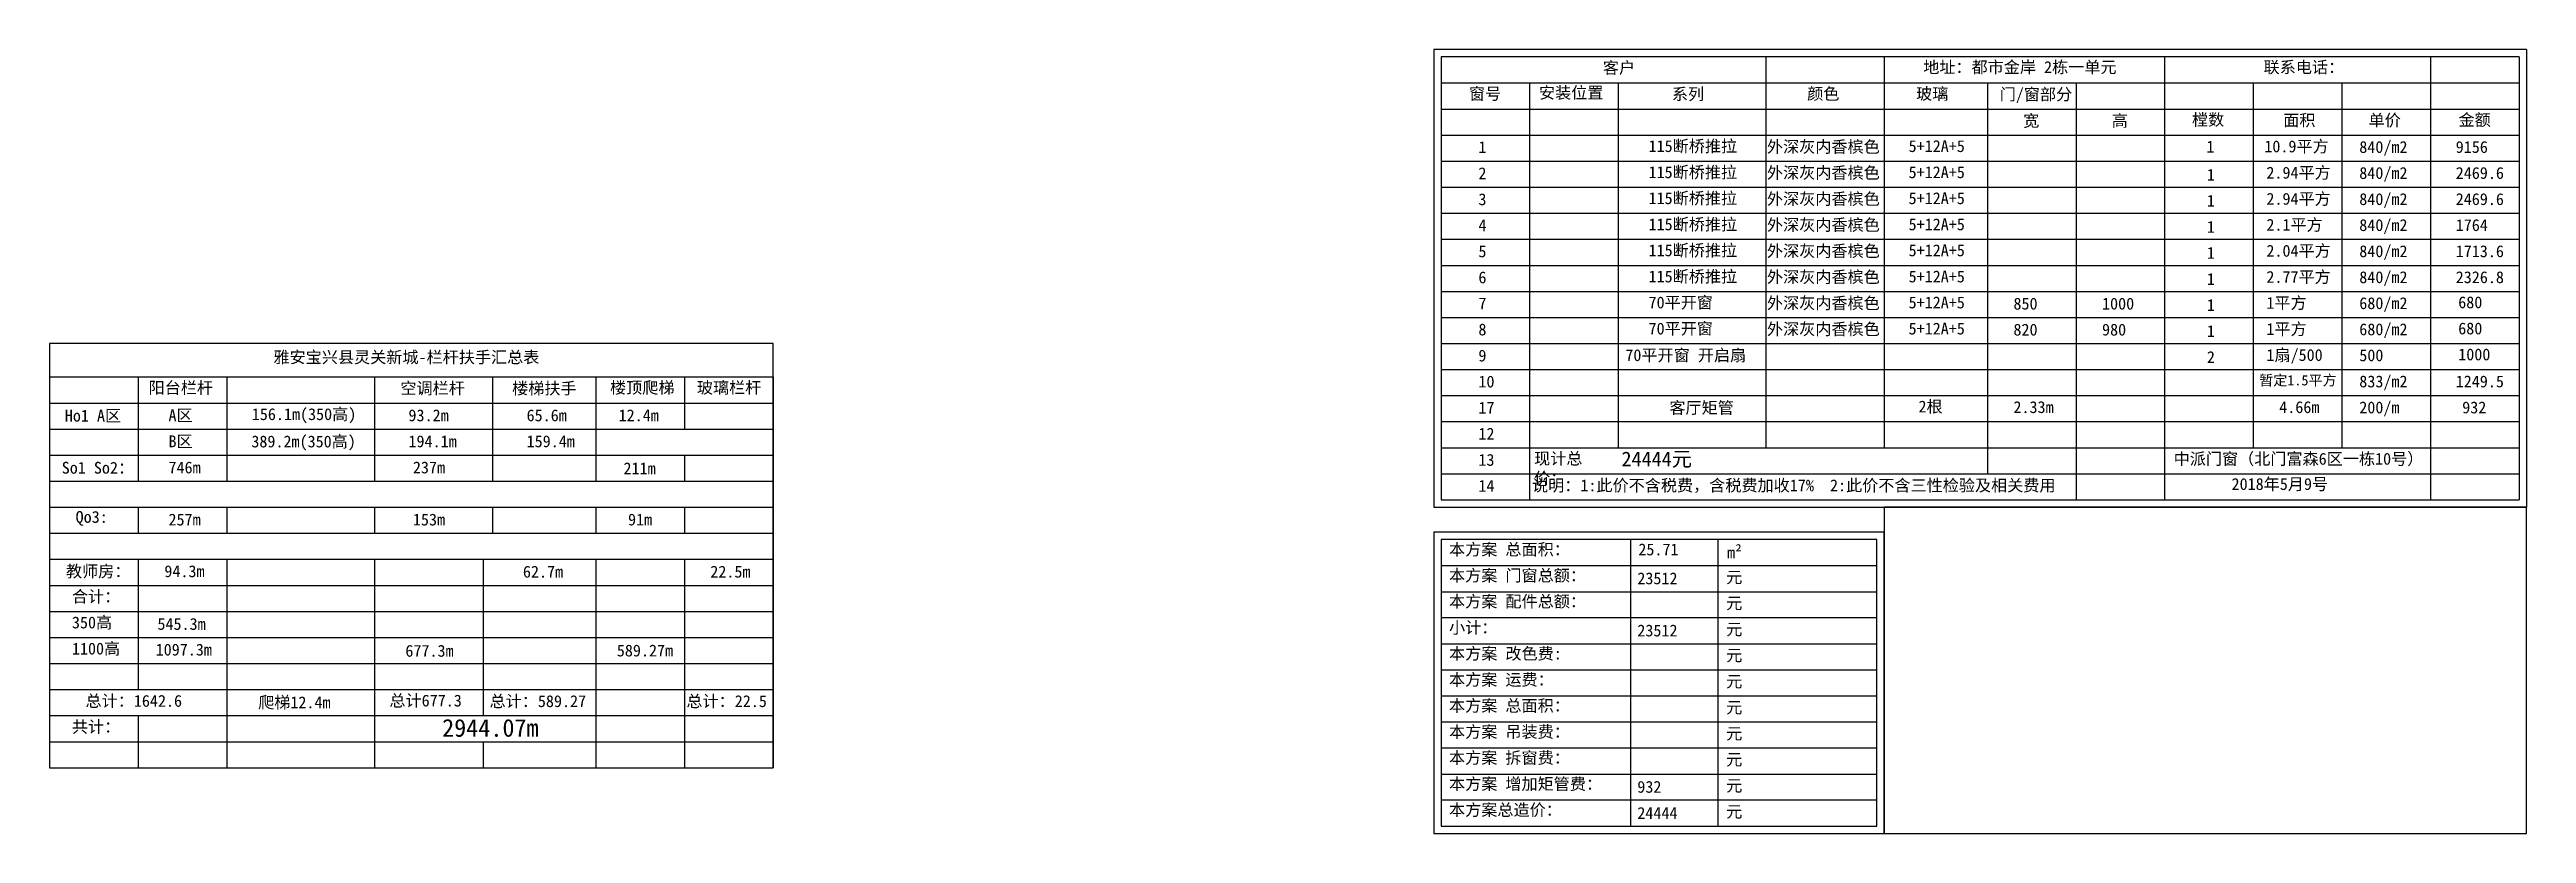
# Model space of a CAD drawing. Header units: inches. Extents: x -138455 to 599497, y -747149 to 13167.
# Drawn here: x 89118 to 105891, y -5542 to -232 of the extents above; entities that cross this region are included whole.
import ezdxf

# ---------------------------------------------------------------- set-up
doc = ezdxf.new("R2010")
doc.units = ezdxf.units.IN
doc.header["$MEASUREMENT"] = 0
doc.layers.add('0 @ 1', color=7, linetype='Continuous')
doc.styles.add('Annotative', font='arialbd.ttf')

# ---------------------------------------------------------------- blocks, each defined once
blk = doc.blocks.new('312zd')
for p, q in [((105481, -14062), (105481, -16709)), ((105481, -14062), (110381, -14062)), ((106081, -14062), (106081, -14592)), ((106681, -14062), (106681, -14592)), ((107681, -14062), (107681, -14592)), ((108481, -14062), (108481, -14592)), ((109181, -14062), (109181, -14592)), ((109781, -14062), (109781, -14415)), ((110381, -14062), (110381, -16709)), ((105481, -14239), (110381, -14239)), ((105481, -14415), (110381, -14415)), ((105481, -14592), (110381, -14592)), ((106081, -14592), (106081, -14768)), ((106681, -14592), (106681, -14768)), ((107681, -14592), (107681, -14768)), ((108481, -14592), (108481, -14768)), ((109181, -14592), (109181, -14768)), ((109781, -14592), (109781, -14768)), ((105481, -14768), (110381, -14768)), ((105481, -14945), (110381, -14945)), ((106081, -14943), (106081, -15121)), ((106681, -14945), (106681, -15121)), ((107681, -14945), (107681, -15121)), ((108481, -14945), (108481, -15121)), ((109181, -14945), (109181, -15121)), ((109781, -14945), (109781, -15121)), ((105481, -15121), (110381, -15121)), ((105481, -15297), (110381, -15297)), ((106081, -15297), (106081, -15474)), ((106681, -15297), (106681, -15474)), ((107681, -15297), (107681, -15650)), ((108419, -15297), (108419, -16180)), ((109181, -15297), (109181, -16180)), ((109781, -15297), (109781, -16709)), ((105481, -15474), (110381, -15474)), ((106081, -15474), (106081, -16180)), ((106681, -15474), (106681, -16180)), ((105481, -15650), (110381, -15650)), ((107681, -15650), (107681, -16180)), ((105481, -15827), (110381, -15827)), ((105481, -16003), (110381, -16003)), ((105481, -16180), (110381, -16180)), ((106681, -16180), (106681, -16709)), ((107681, -16180), (107681, -16709)), ((108419, -16180), (108419, -16356)), ((109181, -16180), (109181, -16709)), ((105481, -16356), (110381, -16356)), ((106081, -16356), (106081, -16709)), ((105481, -16533), (110381, -16533)), ((108419, -16533), (108419, -16709)), ((105481, -16709), (110381, -16709))]:
    blk.add_line(p, q)
at = {"layer": '0 @ 1', "attachment_point": 1, "style": 'Annotative'}
for s, width, insert, char_height in [('{\\fSimSun|b1|i0|c134|p2;雅安宝兴县灵关新城-栏杆扶手汇总表}', 1978.84, (106998, -13888), 80), ('{\\fSimSun|b1|i0|c134|p2;阳台栏杆}', 485.59, (106152, -14095), 80), ('{\\fSimSun|b1|i0|c134|p2;空调栏杆}', 485.59, (107857, -14098), 80), ('{\\fSimSun|b1|i0|c134|p2;楼梯扶手}', 485.59, (108614, -14099), 80), ('{\\fSimSun|b1|i0|c134|p2;楼顶爬梯}', 485.59, (109277, -14094), 80), ('{\\fSimSun|b1|i0|c134|p2;玻璃栏杆}', 485.59, (109865, -14094), 80), ('{\\fSimSun|b1|i0|c134|p2;Ho1 A区}', 485.59, (105585, -14284), 80), ('{\\fSimSun|b1|i0|c134|p2;A区}', 485.59, (106287, -14282), 80), ('{\\fSimSun|b1|i0|c134|p2;156.1m(350高)}', 732.71, (106851, -14274), 80), ('{\\fSimSun|b1|i0|c134|p2;93.2m}', 732.71, (107912, -14282), 80), ('{\\fSimSun|b1|i0|c134|p2;65.6m}', 732.71, (108712, -14282), 80), ('{\\fSimSun|b1|i0|c134|p2;12.4m}', 732.71, (109335, -14282), 80), ('{\\fSimSun|b1|i0|c134|p2;B区}', 485.59, (106287, -14458), 80), ('{\\fSimSun|b1|i0|c134|p2;389.2m(350高)}', 732.71, (106848, -14459), 80), ('{\\fSimSun|b1|i0|c134|p2;194.1m}', 732.71, (107912, -14458), 80), ('{\\fSimSun|b1|i0|c134|p2;159.4m}', 732.71, (108712, -14458), 80), ('{\\fSimSun|b1|i0|c134|p2;So1 So2：}', 485.59, (105564, -14637), 80), ('{\\fSimSun|b1|i0|c134|p2;746m}', 485.59, (106287, -14635), 80), ('{\\fSimSun|b1|i0|c134|p2;237m}', 485.59, (107942, -14635), 80), ('{\\fSimSun|b1|i0|c134|p2;211m}', 485.59, (109368, -14641), 80), ('{\\fSimSun|b1|i0|c134|p2;Qo3:}', 485.59, (105658, -14970), 80), ('{\\fSimSun|b1|i0|c134|p2;257m}', 485.59, (106287, -14988), 80), ('{\\fSimSun|b1|i0|c134|p2;153m}', 485.59, (107942, -14988), 80), ('{\\fSimSun|b1|i0|c134|p2;91m}', 485.59, (109399, -14988), 80), ('{\\fSimSun|b1|i0|c134|p2;教师房：}', 485.59, (105593, -15338), 80), ('{\\fSimSun|b1|i0|c134|p2;94.3m}', 485.59, (106259, -15338), 80), ('{\\fSimSun|b1|i0|c134|p2;62.7m}', 485.59, (108687, -15341), 80), ('{\\fSimSun|b1|i0|c134|p2;22.5m}', 485.59, (109956, -15341), 80), ('{\\fSimSun|b1|i0|c134|p2;合计：}', 485.59, (105633, -15509), 80), ('{\\fSimSun|b1|i0|c134|p2;350高}', 485.59, (105633, -15685), 80), ('{\\fSimSun|b1|i0|c134|p2;545.3m}', 485.59, (106212, -15695), 80), ('{\\fSimSun|b1|i0|c134|p2;1100高}', 485.59, (105633, -15862), 80), ('{\\fSimSun|b1|i0|c134|p2;1097.3m}', 485.59, (106200, -15869), 80), ('{\\fSimSun|b1|i0|c134|p2;677.3m}', 485.59, (107891, -15877), 80), ('{\\fSimSun|b1|i0|c134|p2;589.27m}', 485.59, (109323, -15875), 80), ('{\\fSimSun|b1|i0|c134|p2;总计：1642.6}', 759.69, (105725, -16216), 80), ('{\\fSimSun|b1|i0|c134|p2;爬梯12.4m}', 759.69, (106894, -16226), 80), ('{\\fSimSun|b1|i0|c134|p2;总计677.3}', 759.69, (107783, -16214), 80), ('{\\fSimSun|b1|i0|c134|p2;总计：589.27}', 759.69, (108461, -16218), 80), ('{\\fSimSun|b1|i0|c134|p2;总计：22.5}', 759.69, (109794, -16218), 80), ('{\\fSimSun|b1|i0|c134|p2;共计：}', 485.59, (105633, -16391), 80), ('{\\fSimSun|b1|i0|c134|p2;2944.07m}', 485.59, (108140, -16379), 120)]:
    blk.add_mtext_dynamic_manual_height_columns(s, width=width, gutter_width=903, heights=[0], dxfattribs=dict(at, insert=insert, char_height=char_height))
blk = doc.blocks.new('nnn111zxc')
for p, q in [((105891, -232), (98491, -232)), ((98491, -232), (98491, -3332)), ((105841, -282), (98541, -282)), ((98541, -282), (98541, -3282)), ((100741, -282), (100741, -2046)), ((101541, -282), (101541, -2576)), ((103441, -282), (103441, -3282)), ((105241, -282), (105241, -2046)), ((105841, -282), (105841, -3282)), ((105891, -232), (105891, -3332)), ((98541, -458), (105841, -458)), ((99141, -458), (99141, -2046)), ((99741, -458), (99741, -2046)), ((102241, -458), (102241, -2576)), ((102841, -458), (102841, -3282)), ((104041, -458), (104041, -2929)), ((104641, -458), (104641, -2046)), ((98541, -635), (105841, -635)), ((98541, -811), (105841, -811)), ((98541, -988), (105841, -988)), ((98541, -1164), (105841, -1164)), ((98541, -1341), (105841, -1341)), ((98541, -1517), (105841, -1517)), ((98541, -1694), (105841, -1694)), ((98541, -1870), (105841, -1870)), ((98541, -2046), (105841, -2046)), ((99141, -2046), (99141, -2752)), ((99741, -2046), (99741, -2576)), ((100741, -2046), (100741, -2576)), ((104641, -2046), (104641, -2929)), ((105241, -2046), (105241, -3282)), ((98541, -2223), (105841, -2223)), ((98541, -2399), (105841, -2399)), ((98541, -2576), (105841, -2576)), ((99741, -2576), (99741, -2929)), ((100741, -2576), (100741, -2929)), ((101541, -2576), (101541, -2929)), ((102241, -2576), (102241, -3105)), ((98541, -2752), (105841, -2752)), ((99141, -2752), (99141, -3282)), ((98541, -2929), (105841, -2929)), ((98541, -3105), (105841, -3105)), ((98491, -3332), (105891, -3332)), ((98541, -3282), (105841, -3282)), ((101541, -3501), (98491, -3501)), ((98491, -3501), (98491, -5542)), ((101541, -5542), (101541, -3501)), ((101491, -3551), (98541, -3551)), ((98541, -3551), (98541, -5492)), ((99824, -3551), (99824, -5492)), ((100415, -3551), (100415, -5492)), ((101491, -5492), (101491, -3551)), ((98541, -3727), (101491, -3727)), ((98541, -3904), (101491, -3904)), ((98541, -4080), (101491, -4080)), ((98541, -4257), (101491, -4257)), ((98541, -4433), (101491, -4433)), ((98541, -4609), (101491, -4609)), ((98541, -4786), (101491, -4786)), ((98541, -4962), (101491, -4962)), ((98541, -5139), (101491, -5139)), ((98541, -5315), (101491, -5315)), ((98541, -5492), (101491, -5492)), ((98491, -5542), (101541, -5542))]:
    blk.add_line(p, q)
blk.add_lwpolyline([(101541, -5542), (105891, -5542), (105891, -3332), (101541, -3332)], close=True)
at = {"layer": '0 @ 1', "attachment_point": 1, "style": 'Annotative'}
for s, width, insert, char_height in [('{\\fSimSun|b1|i0|c134|p2;客户}', 485.59, (99637, -315), 80), ('{\\fSimSun|b1|i0|c134|p2;地址：都市金岸 2栋一单元}', 1381.44, (101806, -311), 80), ('{\\fSimSun|b1|i0|c134|p2;联系电话：}', 603.9, (104111, -311), 80), ('{\\fSimSun|b1|i0|c134|p2;窗号}', 485.59, (98730, -491), 80), ('{\\fSimSun|b1|i0|c134|p2;安装位置}', 485.59, (99204, -484), 80), ('{\\fSimSun|b1|i0|c134|p2;系列}', 485.59, (100104, -493), 80), ('{\\fSimSun|b1|i0|c134|p2;颜色}', 485.59, (101020, -491), 80), ('{\\fSimSun|b1|i0|c134|p2;玻璃}', 485.59, (101758, -491), 80), ('{\\fSimSun|b1|i0|c134|p2;门/窗部分}', 603.9, (102324, -495), 80), ('{\\fSimSun|b1|i0|c134|p2;宽}', 603.9, (102483, -674), 80), ('{\\fSimSun|b1|i0|c134|p2;高}', 603.9, (103083, -674), 80), ('{\\fSimSun|b1|i0|c134|p2;樘数}', 603.9, (103626, -667), 80), ('{\\fSimSun|b1|i0|c134|p2;面积}', 603.9, (104244, -671), 80), ('{\\fSimSun|b1|i0|c134|p2;单价}', 603.9, (104822, -671), 80), ('{\\fSimSun|b1|i0|c134|p2;金额}', 603.9, (105431, -668), 80), ('{\\fSimSun|b1|i0|c134|p2;115断桥推拉}', 753.78, (99946, -846), 80), ('{\\fSimSun|b1|i0|c134|p2;外深灰内香槟色}', 840.84, (100748, -850), 80), ('{\\fSimSun|b1|i0|c134|p2;10.9平方}', 753.78, (104116, -848), 80), ('{\\fSimSun|b1|i0|c134|p2;1}', 485.59, (98794, -853), 80), ('{\\fSimSun|b1|i0|c134|p2;5+12A+5}', 753.78, (101707, -846), 80), ('{\\fSimSun|b1|i0|c134|p2;1}', 753.78, (103723, -850), 80), ('{\\fSimSun|b1|i0|c134|p2;840/m2}', 753.78, (104759, -852), 80), ('{\\fSimSun|b1|i0|c134|p2;9156}', 753.78, (105412, -852), 80), ('{\\fSimSun|b1|i0|c134|p2;2}', 485.59, (98794, -1030), 80), ('{\\fSimSun|b1|i0|c134|p2;115断桥推拉}', 753.78, (99946, -1023), 80), ('{\\fSimSun|b1|i0|c134|p2;外深灰内香槟色}', 840.84, (100748, -1026), 80), ('{\\fSimSun|b1|i0|c134|p2;5+12A+5}', 753.78, (101707, -1023), 80), ('{\\fSimSun|b1|i0|c134|p2;1}', 753.78, (103727, -1040), 80), ('{\\fSimSun|b1|i0|c134|p2;2.94平方}', 753.78, (104130, -1026), 80), ('{\\fSimSun|b1|i0|c134|p2;840/m2}', 753.78, (104759, -1028), 80), ('{\\fSimSun|b1|i0|c134|p2;2469.6}', 753.78, (105412, -1028), 80), ('{\\fSimSun|b1|i0|c134|p2;3}', 485.59, (98794, -1206), 80), ('{\\fSimSun|b1|i0|c134|p2;115断桥推拉}', 753.78, (99946, -1199), 80), ('{\\fSimSun|b1|i0|c134|p2;外深灰内香槟色}', 840.84, (100748, -1203), 80), ('{\\fSimSun|b1|i0|c134|p2;5+12A+5}', 753.78, (101707, -1199), 80), ('{\\fSimSun|b1|i0|c134|p2;1}', 753.78, (103727, -1216), 80), ('{\\fSimSun|b1|i0|c134|p2;2.94平方}', 753.78, (104130, -1203), 80), ('{\\fSimSun|b1|i0|c134|p2;840/m2}', 753.78, (104759, -1205), 80), ('{\\fSimSun|b1|i0|c134|p2;2469.6}', 753.78, (105412, -1205), 80), ('{\\fSimSun|b1|i0|c134|p2;4}', 485.59, (98794, -1383), 80), ('{\\fSimSun|b1|i0|c134|p2;115断桥推拉}', 753.78, (99946, -1376), 80), ('{\\fSimSun|b1|i0|c134|p2;外深灰内香槟色}', 840.84, (100748, -1379), 80), ('{\\fSimSun|b1|i0|c134|p2;5+12A+5}', 753.78, (101707, -1376), 80), ('{\\fSimSun|b1|i0|c134|p2;1}', 753.78, (103727, -1393), 80), ('{\\fSimSun|b1|i0|c134|p2;2.1平方}', 753.78, (104130, -1379), 80), ('{\\fSimSun|b1|i0|c134|p2;840/m2}', 753.78, (104759, -1381), 80), ('{\\fSimSun|b1|i0|c134|p2;1764}', 753.78, (105412, -1381), 80), ('{\\fSimSun|b1|i0|c134|p2;5}', 485.59, (98794, -1559), 80), ('{\\fSimSun|b1|i0|c134|p2;115断桥推拉}', 753.78, (99946, -1552), 80), ('{\\fSimSun|b1|i0|c134|p2;外深灰内香槟色}', 840.84, (100748, -1556), 80), ('{\\fSimSun|b1|i0|c134|p2;5+12A+5}', 753.78, (101707, -1552), 80), ('{\\fSimSun|b1|i0|c134|p2;1}', 753.78, (103727, -1569), 80), ('{\\fSimSun|b1|i0|c134|p2;2.04平方}', 753.78, (104130, -1555), 80), ('{\\fSimSun|b1|i0|c134|p2;840/m2}', 753.78, (104759, -1558), 80), ('{\\fSimSun|b1|i0|c134|p2;1713.6}', 753.78, (105412, -1558), 80), ('{\\fSimSun|b1|i0|c134|p2;6}', 485.59, (98794, -1735), 80), ('{\\fSimSun|b1|i0|c134|p2;115断桥推拉}', 753.78, (99946, -1729), 80), ('{\\fSimSun|b1|i0|c134|p2;外深灰内香槟色}', 840.84, (100748, -1732), 80), ('{\\fSimSun|b1|i0|c134|p2;5+12A+5}', 753.78, (101707, -1729), 80), ('{\\fSimSun|b1|i0|c134|p2;1}', 753.78, (103727, -1746), 80), ('{\\fSimSun|b1|i0|c134|p2;2.77平方}', 753.78, (104130, -1732), 80), ('{\\fSimSun|b1|i0|c134|p2;840/m2}', 753.78, (104759, -1734), 80), ('{\\fSimSun|b1|i0|c134|p2;2326.8}', 753.78, (105412, -1734), 80), ('{\\fSimSun|b1|i0|c134|p2;7}', 485.59, (98794, -1912), 80), ('{\\fSimSun|b1|i0|c134|p2;70平开窗}', 753.78, (99946, -1905), 80), ('{\\fSimSun|b1|i0|c134|p2;外深灰内香槟色}', 840.84, (100748, -1909), 80), ('{\\fSimSun|b1|i0|c134|p2;5+12A+5}', 753.78, (101707, -1905), 80), ('{\\fSimSun|b1|i0|c134|p2;850}', 753.78, (102417, -1913), 80), ('{\\fSimSun|b1|i0|c134|p2;1000}', 753.78, (103017, -1913), 80), ('{\\fSimSun|b1|i0|c134|p2;1}', 753.78, (103727, -1922), 80), ('{\\fSimSun|b1|i0|c134|p2;1}', 753.78, (103727, -1922), 80), ('{\\fSimSun|b1|i0|c134|p2;1平方}', 753.78, (104130, -1908), 80), ('{\\fSimSun|b1|i0|c134|p2;680/m2}', 753.78, (104759, -1910), 80), ('{\\fSimSun|b1|i0|c134|p2;680}', 753.78, (105429, -1904), 80), ('{\\fSimSun|b1|i0|c134|p2;8}', 485.59, (98794, -2088), 80), ('{\\fSimSun|b1|i0|c134|p2;70平开窗}', 753.78, (99946, -2082), 80), ('{\\fSimSun|b1|i0|c134|p2;外深灰内香槟色}', 840.84, (100748, -2085), 80), ('{\\fSimSun|b1|i0|c134|p2;5+12A+5}', 753.78, (101707, -2082), 80), ('{\\fSimSun|b1|i0|c134|p2;820}', 753.78, (102417, -2089), 80), ('{\\fSimSun|b1|i0|c134|p2;980}', 753.78, (103017, -2089), 80), ('{\\fSimSun|b1|i0|c134|p2;1}', 753.78, (103727, -2099), 80), ('{\\fSimSun|b1|i0|c134|p2;1平方}', 753.78, (104130, -2085), 80), ('{\\fSimSun|b1|i0|c134|p2;680/m2}', 753.78, (104759, -2087), 80), ('{\\fSimSun|b1|i0|c134|p2;680}', 753.78, (105429, -2081), 80), ('{\\fSimSun|b1|i0|c134|p2;9}', 485.59, (98794, -2265), 80), ('{\\fSimSun|b1|i0|c134|p2;70平开窗 开启扇}', 1028.57, (99789, -2262), 80), ('{\\fSimSun|b1|i0|c134|p2;2}', 753.78, (103727, -2275), 80), ('{\\fSimSun|b1|i0|c134|p2;1扇/500}', 753.78, (104130, -2261), 80), ('{\\fSimSun|b1|i0|c134|p2;500}', 753.78, (104759, -2263), 80), ('{\\fSimSun|b1|i0|c134|p2;1000}', 753.78, (105429, -2257), 80), ('{\\fSimSun|b1|i0|c134|p2;10}', 485.59, (98794, -2441), 80), ('{\\fSimSun|b1|i0|c134|p2;暂定1.5平方}', 753.78, (104081, -2437), 70), ('{\\fSimSun|b1|i0|c134|p2;833/m2}', 753.78, (104759, -2440), 80), ('{\\fSimSun|b1|i0|c134|p2;1249.5}', 753.78, (105412, -2440), 80), ('{\\fSimSun|b1|i0|c134|p2;17}', 485.59, (98794, -2618), 80), ('{\\fSimSun|b1|i0|c134|p2;客厅矩管}', 485.59, (100087, -2618), 80), ('{\\fSimSun|b1|i0|c134|p2;2根}', 753.78, (101774, -2610), 80), ('{\\fSimSun|b1|i0|c134|p2;2.33m}', 753.78, (102417, -2614), 80), ('{\\fSimSun|b1|i0|c134|p2;4.66m}', 753.78, (104217, -2614), 80), ('{\\fSimSun|b1|i0|c134|p2;200/m}', 753.78, (104759, -2616), 80), ('{\\fSimSun|b1|i0|c134|p2;932}', 753.78, (105456, -2616), 80), ('{\\fSimSun|b1|i0|c134|p2;12}', 485.59, (98794, -2794), 80), ('{\\fSimSun|b1|i0|c134|p2;13}', 485.59, (98794, -2971), 80), ('{\\fSimSun|b1|i0|c134|p2;现计总价：}', 485.59, (99171, -2962), 80), ('{\\fSimSun|b1|i0|c134|p2;24444元 }', 2644.65, (99763, -2955), 100), ('{\\fSimSun|b1|i0|c134|p2;中派门窗（北门富森6区一栋10号）}', 1756.13, (103502, -2964), 80), ('{\\fSimSun|b1|i0|c134|p2;14}', 485.59, (98794, -3147), 80), ('{\\fSimSun|b1|i0|c134|p2;说明：1:此价不含税费，含税费加收17%  2:此价不含三性检验及相关费用}', 3920.38, (99157, -3144), 80), ('{\\fSimSun|b1|i0|c134|p2;2018年5月9号}', 879.65, (103894, -3135), 80), ('{\\fSimSun|b1|i0|c134|p2;本方案 总面积：}', 859.18, (98595, -3578), 80), ('{\\fSimSun|b1|i0|c134|p2;25.71}', 859.18, (99877, -3578), 80), ('{\\fSimSun|b1|i0|c134|p2;m²}', 515.38, (100478, -3599), 80), ('{\\fSimSun|b1|i0|c134|p2;本方案 门窗总额：}', 1044.6, (98595, -3754), 80), ('{\\fSimSun|b1|i0|c134|p2;23512}', 859.18, (99870, -3774), 80), ('{\\fSimSun|b1|i0|c134|p2;元}', 515.38, (100472, -3766), 80), ('{\\fSimSun|b1|i0|c134|p2;本方案 配件总额：}', 1021.11, (98595, -3930), 80), ('{\\fSimSun|b1|i0|c134|p2;元}', 515.38, (100472, -3942), 80), ('{\\fSimSun|b1|i0|c134|p2;小计：}', 859.18, (98595, -4107), 80), ('{\\fSimSun|b1|i0|c134|p2;23512}', 859.18, (99870, -4127), 80), ('{\\fSimSun|b1|i0|c134|p2;元}', 515.38, (100472, -4119), 80), ('{\\fSimSun|b1|i0|c134|p2;本方案 改色费:}', 859.18, (98595, -4283), 80), ('{\\fSimSun|b1|i0|c134|p2;元}', 515.38, (100472, -4295), 80), ('{\\fSimSun|b1|i0|c134|p2;本方案 运费：}', 859.18, (98595, -4460), 80), ('{\\fSimSun|b1|i0|c134|p2;元}', 515.38, (100472, -4472), 80), ('{\\fSimSun|b1|i0|c134|p2;本方案 总面积：}', 859.18, (98595, -4636), 80), ('{\\fSimSun|b1|i0|c134|p2;元}', 515.38, (100472, -4648), 80), ('{\\fSimSun|b1|i0|c134|p2;本方案 吊装费：}', 859.18, (98595, -4813), 80), ('{\\fSimSun|b1|i0|c134|p2;元}', 515.38, (100472, -4825), 80), ('{\\fSimSun|b1|i0|c134|p2;本方案 拆窗费：}', 859.18, (98595, -4989), 80), ('{\\fSimSun|b1|i0|c134|p2;元}', 515.38, (100472, -5001), 80), ('{\\fSimSun|b1|i0|c134|p2;本方案 增加矩管费：}', 1103.89, (98595, -5166), 80), ('{\\fSimSun|b1|i0|c134|p2;932}', 859.18, (99870, -5186), 80), ('{\\fSimSun|b1|i0|c134|p2;元}', 515.38, (100472, -5178), 80), ('{\\fSimSun|b1|i0|c134|p2;本方案总造价：}', 859.18, (98595, -5342), 80), ('{\\fSimSun|b1|i0|c134|p2;24444}', 859.18, (99870, -5363), 80), ('{\\fSimSun|b1|i0|c134|p2;元}', 515.38, (100472, -5354), 80)]:
    blk.add_mtext_dynamic_manual_height_columns(s, width=width, gutter_width=903, heights=[0], dxfattribs=dict(at, insert=insert, char_height=char_height))

msp = doc.modelspace()

# ---------------------------------------------------------------- linework, layer by layer
msp.add_lwpolyline([(94018.1, -2222.8), (89118.1, -2222.8), (89118.1, -5096.9), (94018.1, -5096.9)], close=True)

# ---------------------------------------------------------------- block references
for name, p in [('nnn111zxc', (0, 0)), ('312zd', (-16363.4, 11612.4))]:
    msp.add_blockref(name, p)

doc.saveas('drawing.dxf')
